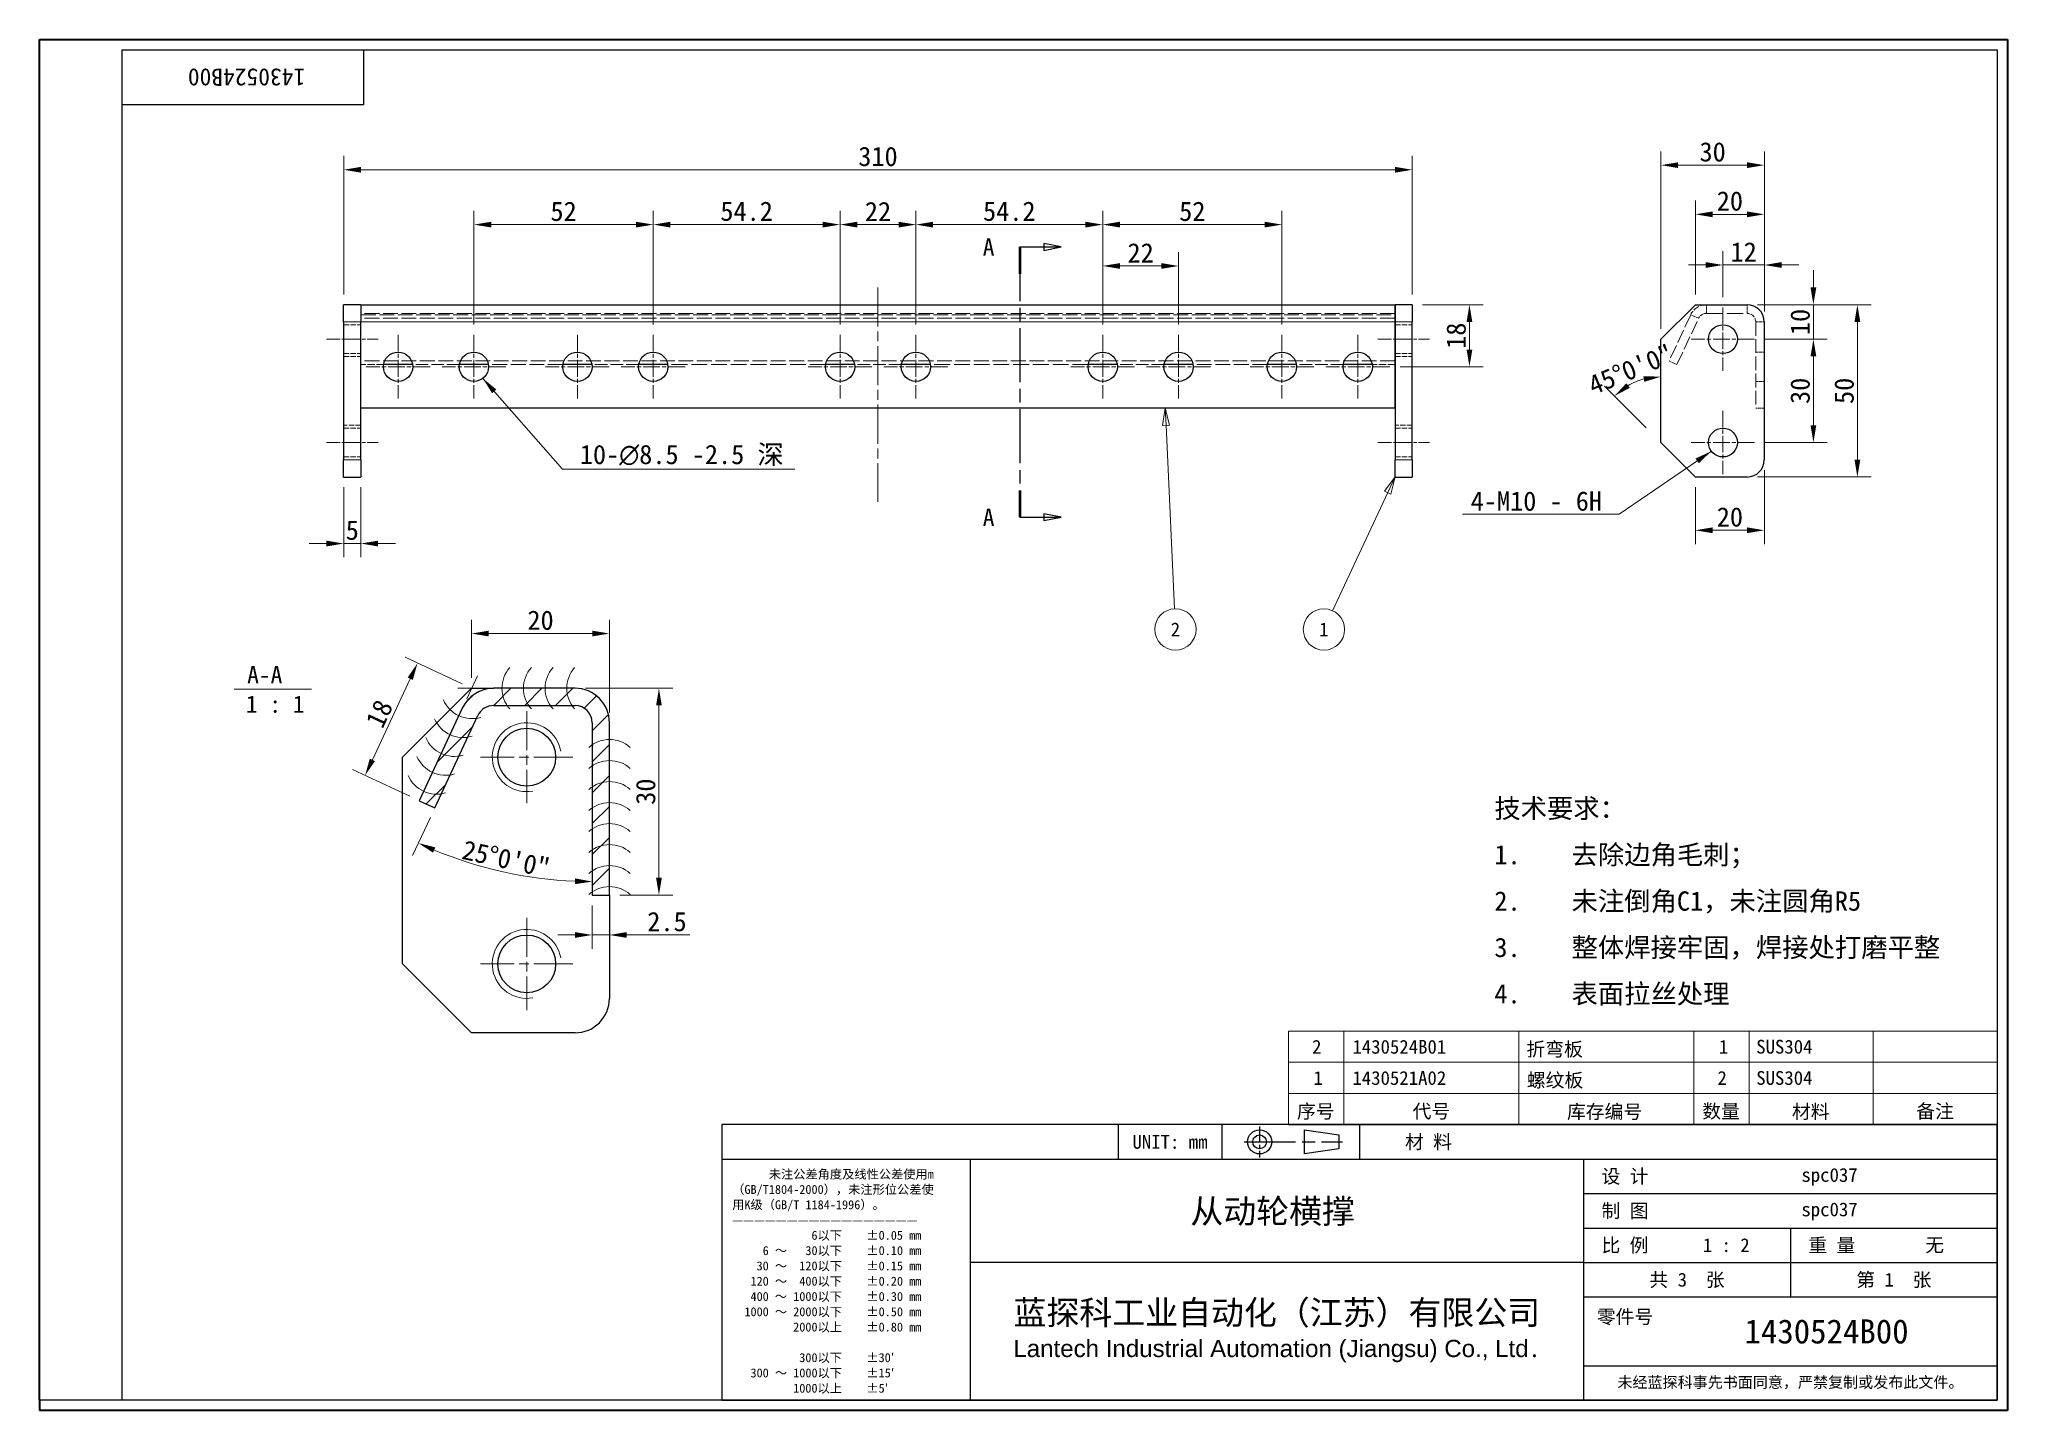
# Model space of a CAD drawing. Header units: millimetres. Extents: x 12 to 583, y 11 to 409.
import ezdxf
from ezdxf.enums import TextEntityAlignment as Align

# ---------------------------------------------------------------- set-up
doc = ezdxf.new("R2010")
doc.units = ezdxf.units.MM
doc.header["$LTSCALE"] = 2
doc.linetypes.add('CHAIN', pattern=[0.3543, 0.2362, -0.0295, 0.0591, -0.0295])
doc.linetypes.add('DASHED', pattern=[0.2067, 0.1654, -0.0413])
for name, color, linetype, lineweight in [('1', 7, 'Continuous', 18), ('剖面线 (ISO)', 7, 'Continuous', 18), ('可见 (ISO)', 7, 'Continuous', 25), ('可见窄的 (ISO)', 7, 'Continuous', 18), ('图框 (ISO)', 7, 'Continuous', 35), ('标题 (ISO)', 7, 'Continuous', 25)]:
    doc.layers.add(name, color=color, linetype=linetype, lineweight=lineweight)
for name, color, linetype, lineweight, true_color in [('中心标记 (ISO)', 1, 'CHAIN', 18, 0xff0000), ('中心线 (ISO)', 1, 'CHAIN', 18, 0xff0000), ('剖切线 (ISO)', 7, 'CHAIN', 25, 0x008000), ('尺寸 (ISO)', 7, 'Continuous', 18, 0x008000), ('符号 (ISO)', 7, 'Continuous', 18, 0x008000), ('隐藏 (ISO)', 5, 'DASHED', 18, 0x0000ff), ('隐藏窄的 (ISO)', 5, 'DASHED', 18, 0x0000ff)]:
    doc.layers.add(name, color=color, linetype=linetype, lineweight=lineweight, true_color=true_color)
doc.styles.add('HZ_33', font='simfang.ttf')
doc.styles.add('文本样式164', font='SimSun.ttf')
doc.styles.add('文本样式165', font='SimSun.ttf')
doc.styles.add('文本样式74', font='SimSun.ttf')
doc.styles.add('最新国标', font='simfang.ttf')
doc.styles.add('注释文本 (ISO)', font='simfang.ttf')
doc.dimstyles.new('默认 (GB)', dxfattribs={"dimscale": 2, "dimtxt": 2.8, "dimasz": 2.5, "dimexe": 2, "dimexo": 1.5, "dimgap": 0.5, "dimtad": 1, "dimtoh": 1, "dimdsep": 46, "dimtxsty": '最新国标', "dimcen": 0.09, "dimdle": 10, "dimclrd": 256, "dimclre": 256, "dimclrt": 256, "dimaunit": 1, "dimadec": 3, "dimazin": 2, "dimtfac": 0.535714, "dimtdec": 3, "dimtmove": 0, "dimatfit": 3, "dimfxl": 0, "dimtolj": 1, "dimlwd": -1, "dimlwe": -1, "dimarcsym": 0})
doc.dimstyles.new('默认 (GB)$7', dxfattribs={"dimscale": 2, "dimtxt": 2.8, "dimasz": 2.5, "dimexe": 2, "dimexo": 1.5, "dimgap": 0.5, "dimtad": 1, "dimtoh": 1, "dimdsep": 46, "dimtxsty": '最新国标', "dimcen": 0.09, "dimdle": 10, "dimclrd": 256, "dimclre": 256, "dimclrt": 256, "dimaunit": 1, "dimadec": 3, "dimazin": 2, "dimtfac": 0.535714, "dimtdec": 3, "dimtmove": 0, "dimatfit": 3, "dimfxl": 0, "dimtolj": 1, "dimlwd": -1, "dimlwe": -1, "dimarcsym": 0})

msp = doc.modelspace()

# ---------------------------------------------------------------- texts
at = {"layer": '符号 (ISO)', "char_height": 5.6}
for s, insert, width, attachment_point, line_spacing_factor, style in [('10-\\fAIGDT|b0|i0;{\\H5.6000;n}\\fFangSong|b0|i0;{\\H5.6000;8.5 -2.5 深}', (168.788, 285.145), 65.61067, 7, 0.49, '最新国标'), ('4-M10 - 6H', (465.328, 272.097), 42.33731, 9, 0.49, '最新国标'), ('\\fSimSun|b0|i0;{\\H5.6000;技术要求：\\P}\\fSimSun|b0|i0;{\\H5.6000;1.^I}\\fSimSun|b0|i0;{\\H5.6000;去除边角毛刺；\\P}\\fSimSun|b0|i0;{\\H5.6000;2.^I}\\fSimSun|b0|i0;{\\H5.6000;未注倒角C1，未注圆角R5\\P}\\fSimSun|b0|i0;{\\H5.6000;3.^I}\\fSimSun|b0|i0;{\\H5.6000;整体焊接牢固，焊接处打磨平整\\P}\\fSimSun|b0|i0;{\\H5.6000;4.^I}\\fSimSun|b0|i0;{\\H5.6000;表面拉丝处理}', (434.096, 158.598), 134.17076, 4, 1.441304, '注释文本 (ISO)')]:
    msp.add_mtext(s, dxfattribs=dict(at, insert=insert, width=width, attachment_point=attachment_point, line_spacing_factor=line_spacing_factor, style=style))
at = {"layer": '符号 (ISO)', "char_height": 5, "attachment_point": 7, "style": 'HZ_33'}
for s, insert in [('A-A ', (72.287, 222.093)), (' 1 : 1', (68.512, 213.473))]:
    msp.add_mtext(s, dxfattribs=dict(at, insert=insert))

# ---------------------------------------------------------------- blocks, each defined once
blk = doc.blocks.new('图框 最新国标')
at = {"layer": '图框 (ISO)'}
for p, q in [((6, 7), (6, 204.5)), ((6, 204.5), (291.5, 204.5)), ((291.5, 204.5), (291.5, 5.5)), ((6, 7), (6, 5.5)), ((6, 7), (6, 5.5)), ((291.5, 5.5), (6, 5.5))]:
    blk.add_line(p, q, dxfattribs=at)
at = {"layer": '图框 (ISO)', "color": 7, "linetype": 'Continuous', "lineweight": 25}
for p, q in [((18, 203), (290, 203)), ((18, 7), (18, 203)), ((18, 203), (290, 203)), ((53, 203), (53, 195)), ((290, 203), (290, 7)), ((290, 203), (290, 7)), ((53, 195), (18, 195)), ((290, 7), (6, 7)), ((290, 7), (18, 7))]:
    blk.add_line(p, q, dxfattribs=at)
at = {"layer": '图框 (ISO)', "style": '文本样式74'}
blk.add_attdef('零件代号_001', (44.55, 200.25), '', height=2.5, rotation=180, dxfattribs=at)
blk = doc.blocks.new('标题栏 最新国标')
at = {"layer": '标题 (ISO)'}
for p, q in [((381.98, -183.84), (196.98, -183.84)), ((196.98, -183.84), (196.98, -223.84)), ((254.48, -183.84), (254.48, -188.84)), ((269.48, -183.84), (269.48, -188.84)), ((281.48, -188.09), (281.48, -184.59)), ((281.48, -184.59), (286.48, -185.34)), ((286.48, -185.34), (286.48, -187.34)), ((289.48, -183.84), (289.48, -188.84)), ((381.98, -223.84), (381.98, -183.84)), ((383.48, -183.84), (383.48, -225.34)), ((286.48, -187.34), (281.48, -188.09)), ((196.98, -188.84), (381.98, -188.84)), ((232.98, -188.84), (232.98, -223.84)), ((321.98, -188.84), (321.98, -223.84)), ((321.98, -193.84), (381.98, -193.84)), ((321.98, -198.84), (381.98, -198.84)), ((351.98, -198.84), (351.98, -208.84)), ((321.98, -203.84), (232.98, -203.84)), ((321.98, -203.84), (381.98, -203.84)), ((321.98, -208.84), (381.98, -208.84)), ((321.98, -218.84), (381.98, -218.84)), ((196.98, -223.84), (381.98, -223.84)), ((383.48, -225.34), (196.98, -225.34))]:
    blk.add_line(p, q, dxfattribs=at)
at = {"layer": '标题 (ISO)', "linetype": 'CHAIN', "ltscale": 5.000333}
blk.add_line((274.98, -184.09), (274.98, -188.59), dxfattribs=at)
at = {"layer": '标题 (ISO)', "linetype": 'CHAIN', "ltscale": 15.834605}
blk.add_line((272.73, -186.34), (286.98, -186.34), dxfattribs=at)
at = {"layer": '标题 (ISO)'}
for radius in [1.75, 1]:
    blk.add_circle((274.98, -186.34), radius, dxfattribs=at)
at = {"layer": '1', "style": '文本样式164'}
for s, p in [('UNIT: mm', (261.98, -186.34)), ('材 料', (299.48, -186.34)), ('设 计', (327.98, -191.34)), ('制 图', (327.98, -196.34)), ('比 例', (327.98, -201.34)), ('重 量', (357.98, -201.34)), ('共 3  张', (336.98, -206.34)), ('第 1  张', (366.98, -206.34))]:
    blk.add_text(s, height=2, dxfattribs=at).set_placement(p, align=Align.MIDDLE_CENTER)
at = {"layer": '标题 (ISO)', "style": '注释文本 (ISO)'}
for s, insert, char_height, attachment_point, line_spacing_factor in [('\\fSimSun|b0|i0;{\\H1.3000;      未注公差角度及线性公差使用m\\P}\\fSimSun|b0|i0;{\\H1.3000;（GB/T1804-2000），未注形位公差使\\P}\\fSimSun|b0|i0;{\\H1.3000;用K级（GB/T 1184-1996）。\\P}\\fSimSun|b0|i0;{\\H1.3000;—————————————————\\P}\\fSimSun|b0|i0;{\\H1.3000;             6以下    ±0.05 mm\\P}\\fSimSun|b0|i0;{\\H1.3000;     6 ～   30以下    ±0.10 mm\\P}\\fSimSun|b0|i0;{\\H1.3000;    30 ～  120以下    ±0.15 mm\\P}\\fSimSun|b0|i0;{\\H1.3000;   120 ～  400以下    ±0.20 mm\\P}\\fSimSun|b0|i0;{\\H1.3000;   400 ～ 1000以下    ±0.30 mm\\P}\\fSimSun|b0|i0;{\\H1.3000;  1000 ～ 2000以下    ±0.50 mm\\P}\\fSimSun|b0|i0;{\\H1.3000;          2000以上    ±0.80 mm\\P}\\fSimSun|b0|i0;{\\H1.3000;\\P}\\fSimSun|b0|i0;{\\H1.3000;           300以下    ±30′\\P}\\fSimSun|b0|i0;{\\H1.3000;   300 ～ 1000以下    ±15′\\P}\\fSimSun|b0|i0;{\\H1.3000;          1000以上    ±5′}', (198.48, -206.63), 1.3, 4, 1.023913), ('{\\fMicrosoft YaHei|b0|i0|c134|p34;\\H1.75x;蓝探科工业自动化（江苏）有限公司\\P\\fArial|b0|i0|c0|p34;\\H0.71429x;Lantech Industrial Automation (Jiangsu) Co., Ltd\\fFangSong|b0|i0|c134|p49;.\\H1.15195x; }', (277.48, -213.84), 2, 5, 0.978695)]:
    blk.add_mtext(s, dxfattribs=dict(at, insert=insert, char_height=char_height, attachment_point=attachment_point, line_spacing_factor=line_spacing_factor))
at = {"layer": '标题 (ISO)', "attachment_point": 5, "style": '注释文本 (ISO)'}
for s, insert, char_height in [('\\fFangSong|b0|i0;零件号', (327.98, -211.84), 2), ('\\fSimSun|b0|i0;{\\H1.6000;未经蓝探科事先书面同意，严禁复制或发布此文件。}', (351.98, -221.34), 1.6)]:
    blk.add_mtext(s, dxfattribs=dict(at, insert=insert, char_height=char_height))
at = {"layer": '标题 (ISO)', "style": '注释文本 (ISO)'}
blk.add_attdef('材料', text='', height=2, dxfattribs=at).set_placement((324.48, -186.34), align=Align.MIDDLE_CENTER)
at = {"layer": '标题 (ISO)'}
for tag, p, height, style in [('设计人_001', (353.57, -192.14), 2, '注释文本 (ISO)'), ('库存编号_001', (264.94, -198.15), 3.5, '文本样式165'), ('设计人_001', (353.57, -197.14), 2, '注释文本 (ISO)'), ('视图比例_001', (339.26, -202.33), 2, '注释文本 (ISO)'), ('质量\\P3;_001', (371.53, -202.3), 2, '注释文本 (ISO)'), ('零件代号_001', (345.31, -215.59), 3.5, '文本样式165')]:
    blk.add_attdef(tag, p, '', height=height, dxfattribs=dict(at, style=style))
blk = doc.blocks.new('二维转换剖视图0')
at = {"layer": '剖切线 (ISO)', "linetype": 'CHAIN', "ltscale": 16.618048}
blk.add_line((148.2, 174.38), (148.2, 135.16), dxfattribs=at)
at = {"layer": '剖切线 (ISO)', "linetype": 'Continuous', "lineweight": 50}
for p, q in [((148.2, 174.38), (148.2, 170.49)), ((148.2, 139.05), (148.2, 135.16))]:
    blk.add_line(p, q, dxfattribs=at)
at = {"layer": '剖切线 (ISO)', "linetype": 'Continuous'}
for p, q in [((148.2, 174.38), (151.7, 174.38)), ((154.2, 174.38), (151.7, 174.88)), ((151.7, 174.88), (151.7, 173.88)), ((151.7, 174.38), (154.2, 174.38)), ((151.7, 173.88), (154.2, 174.38)), ((148.2, 135.16), (151.7, 135.16)), ((154.2, 135.16), (151.7, 135.66)), ((151.7, 135.66), (151.7, 134.66)), ((151.7, 135.16), (154.2, 135.16)), ((151.7, 134.66), (154.2, 135.16))]:
    blk.add_line(p, q, dxfattribs=at)
at = {"layer": '剖切线 (ISO)', "linetype": 'Continuous', "flags": 128}
for points in [[(151.7, 173.88), (154.2, 174.38), (151.7, 174.88), (151.7, 173.88)], [(151.7, 134.66), (154.2, 135.16), (151.7, 135.66), (151.7, 134.66)]]:
    blk.add_lwpolyline(points, dxfattribs=at)
at = {"layer": '剖切线 (ISO)'}
for points in [[(151.7, 173.88), (154.2, 174.38), (151.7, 174.88), (151.7, 173.88)], [(151.7, 134.66), (154.2, 135.16), (151.7, 135.66), (151.7, 134.66)]]:
    blk.add_solid(points, dxfattribs=at)
at = {"layer": '剖切线 (ISO)', "char_height": 2.5, "attachment_point": 7, "style": 'HZ_33'}
for insert in [(142.84, 173.1), (142.84, 133.89)]:
    blk.add_mtext('A', dxfattribs=dict(at, insert=insert))
blk = doc.blocks.new('*D6')
at = {"layer": 'Defpoints', "color": 0, "transparency": 16777216}
for p in [(410.28, 371.15), (100.28, 331.98), (410.28, 331.98)]:
    blk.add_point(p, dxfattribs=at)
at = {"layer": '尺寸 (ISO)', "color": 116, "true_color": 0x00803f, "transparency": 16777216}
for p, q in [((100.28, 334.98), (100.28, 375.15)), ((410.28, 334.98), (410.28, 375.15)), ((105.28, 371.15), (405.28, 371.15))]:
    blk.add_line(p, q, dxfattribs=at)
for points in [[(105.28, 371.98), (105.28, 370.31), (100.28, 371.15)], [(405.28, 371.98), (405.28, 370.31), (410.28, 371.15)]]:
    blk.add_solid(points, dxfattribs=at)
at = {"layer": '尺寸 (ISO)', "transparency": 16777216, "insert": (255.28, 374.98), "char_height": 5.6, "attachment_point": 5, "style": '最新国标'}
blk.add_mtext('\\A1;310', dxfattribs=at)
blk = doc.blocks.new('*D7')
at = {"layer": 'Defpoints', "color": 0, "transparency": 16777216}
for p in [(100.28, 281.98), (105.28, 281.98), (105.28, 262.67)]:
    blk.add_point(p, dxfattribs=at)
at = {"layer": '尺寸 (ISO)', "color": 116, "true_color": 0x00803f, "transparency": 16777216}
for p, q in [((100.28, 278.98), (100.28, 258.67)), ((105.28, 278.98), (105.28, 258.67)), ((95.28, 262.67), (90.28, 262.67)), ((100.28, 262.67), (105.28, 262.67)), ((110.28, 262.67), (115.28, 262.67))]:
    blk.add_line(p, q, dxfattribs=at)
for points in [[(95.28, 263.5), (95.28, 261.83), (100.28, 262.67)], [(110.28, 263.5), (110.28, 261.83), (105.28, 262.67)]]:
    blk.add_solid(points, dxfattribs=at)
at = {"layer": '尺寸 (ISO)', "transparency": 16777216, "insert": (102.78, 266.5), "char_height": 5.6, "attachment_point": 5, "style": '最新国标'}
blk.add_mtext('\\A1;5', dxfattribs=at)
blk = doc.blocks.new('*D8')
at = {"layer": 'Defpoints', "color": 0, "transparency": 16777216}
for p in [(507.42, 331.98), (509.61, 321.98), (526.65, 321.98)]:
    blk.add_point(p, dxfattribs=at)
at = {"layer": '尺寸 (ISO)', "color": 116, "true_color": 0x00803f, "transparency": 16777216}
for p, q in [((526.65, 336.98), (526.65, 341.98)), ((510.42, 331.98), (530.65, 331.98)), ((526.65, 331.98), (526.65, 321.98)), ((512.61, 321.98), (530.65, 321.98)), ((526.65, 316.98), (526.65, 311.98))]:
    blk.add_line(p, q, dxfattribs=at)
for points in [[(525.82, 336.98), (527.49, 336.98), (526.65, 331.98)], [(525.82, 316.98), (527.49, 316.98), (526.65, 321.98)]]:
    blk.add_solid(points, dxfattribs=at)
at = {"layer": '尺寸 (ISO)', "transparency": 16777216, "insert": (522.82, 326.98), "char_height": 5.6, "attachment_point": 5, "rotation": 90, "style": '最新国标'}
blk.add_mtext('\\A1;10', dxfattribs=at)
blk = doc.blocks.new('*D9')
at = {"layer": 'Defpoints', "color": 0, "transparency": 16777216}
for p in [(509.61, 321.98), (526.65, 321.98), (509.61, 291.98)]:
    blk.add_point(p, dxfattribs=at)
at = {"layer": '尺寸 (ISO)', "color": 116, "true_color": 0x00803f, "transparency": 16777216}
for p, q in [((512.61, 321.98), (530.65, 321.98)), ((526.65, 296.98), (526.65, 316.98)), ((512.61, 291.98), (530.65, 291.98))]:
    blk.add_line(p, q, dxfattribs=at)
for points in [[(525.82, 316.98), (527.49, 316.98), (526.65, 321.98)], [(525.82, 296.98), (527.49, 296.98), (526.65, 291.98)]]:
    blk.add_solid(points, dxfattribs=at)
at = {"layer": '尺寸 (ISO)', "transparency": 16777216, "insert": (522.82, 306.98), "char_height": 5.6, "attachment_point": 5, "rotation": 90, "style": '最新国标'}
blk.add_mtext('\\A1;30', dxfattribs=at)
blk = doc.blocks.new('*D10')
at = {"layer": 'Defpoints', "color": 0, "transparency": 16777216}
for p in [(507.42, 331.98), (539.42, 331.98), (507.42, 281.98)]:
    blk.add_point(p, dxfattribs=at)
at = {"layer": '尺寸 (ISO)', "color": 116, "true_color": 0x00803f, "transparency": 16777216}
for p, q in [((510.42, 331.98), (543.42, 331.98)), ((539.42, 286.98), (539.42, 326.98)), ((510.42, 281.98), (543.42, 281.98))]:
    blk.add_line(p, q, dxfattribs=at)
for points in [[(538.58, 326.98), (540.25, 326.98), (539.42, 331.98)], [(538.58, 286.98), (540.25, 286.98), (539.42, 281.98)]]:
    blk.add_solid(points, dxfattribs=at)
at = {"layer": '尺寸 (ISO)', "transparency": 16777216, "insert": (535.59, 306.98), "char_height": 5.6, "attachment_point": 5, "rotation": 90, "style": '最新国标'}
blk.add_mtext('\\A1;50', dxfattribs=at)
blk = doc.blocks.new('*D11')
at = {"layer": 'Defpoints', "color": 0, "transparency": 16777216}
for p in [(512.42, 343.51), (500.42, 331.17), (512.42, 326.98)]:
    blk.add_point(p, dxfattribs=at)
at = {"layer": '尺寸 (ISO)', "color": 116, "true_color": 0x00803f, "transparency": 16777216}
for p, q in [((495.42, 343.51), (490.42, 343.51)), ((500.42, 334.17), (500.42, 347.51)), ((500.42, 343.51), (505.42, 343.51)), ((505.42, 343.51), (507.42, 343.51)), ((512.42, 343.51), (507.42, 343.51)), ((512.42, 329.98), (512.42, 347.51)), ((517.42, 343.51), (522.42, 343.51))]:
    blk.add_line(p, q, dxfattribs=at)
for points in [[(495.42, 344.34), (495.42, 342.68), (500.42, 343.51)], [(517.42, 344.34), (517.42, 342.68), (512.42, 343.51)]]:
    blk.add_solid(points, dxfattribs=at)
at = {"layer": '尺寸 (ISO)', "transparency": 16777216, "insert": (506.42, 347.31), "char_height": 5.6, "attachment_point": 5, "style": '最新国标'}
blk.add_mtext('\\A1;12', dxfattribs=at)
blk = doc.blocks.new('*D12')
at = {"layer": 'Defpoints', "color": 0, "transparency": 16777216}
for p in [(512.42, 372.48), (512.42, 326.98), (482.42, 321.98)]:
    blk.add_point(p, dxfattribs=at)
at = {"layer": '尺寸 (ISO)', "color": 116, "true_color": 0x00803f, "transparency": 16777216}
for p, q in [((482.42, 324.98), (482.42, 376.48)), ((487.42, 372.48), (507.42, 372.48)), ((512.42, 329.98), (512.42, 376.48))]:
    blk.add_line(p, q, dxfattribs=at)
for points in [[(487.42, 373.32), (487.42, 371.65), (482.42, 372.48)], [(507.42, 373.32), (507.42, 371.65), (512.42, 372.48)]]:
    blk.add_solid(points, dxfattribs=at)
at = {"layer": '尺寸 (ISO)', "transparency": 16777216, "insert": (497.42, 376.31), "char_height": 5.6, "attachment_point": 5, "style": '最新国标'}
blk.add_mtext('\\A1;30', dxfattribs=at)
blk = doc.blocks.new('*D13')
at = {"layer": 'Defpoints', "color": 0, "transparency": 16777216}
for p in [(477.47, 310.43), (480.3, 294.1), (482.42, 294.98), (482.42, 291.98)]:
    blk.add_point(p, dxfattribs=at)
at = {"layer": '尺寸 (ISO)', "color": 116, "true_color": 0x00803f, "transparency": 16777216}
blk.add_line((478.17, 296.22), (466.08, 308.31), dxfattribs=at)
blk.add_arc((482.42, 291.98), 19.1, 105.0432, 119.9568, dxfattribs=at)
for points in [[(473.39, 307.86), (472.37, 309.19), (468.91, 305.48)], [(477.35, 311.25), (477.57, 309.6), (482.42, 311.08)]]:
    blk.add_solid(points, dxfattribs=at)
at = {"layer": '尺寸 (ISO)', "transparency": 16777216, "insert": (473.64, 313.16), "char_height": 5.6, "attachment_point": 5, "rotation": 22.5, "style": '最新国标'}
blk.add_mtext('\\A1;45°0\'0"', dxfattribs=at)
blk = doc.blocks.new('*D14')
at = {"layer": 'Defpoints', "color": 0, "transparency": 16777216}
for p in [(512.42, 286.98), (492.42, 281.98), (512.42, 266.52)]:
    blk.add_point(p, dxfattribs=at)
at = {"layer": '尺寸 (ISO)', "color": 116, "true_color": 0x00803f, "transparency": 16777216}
for p, q in [((512.42, 283.98), (512.42, 262.52)), ((492.42, 278.98), (492.42, 262.52)), ((497.42, 266.52), (507.42, 266.52))]:
    blk.add_line(p, q, dxfattribs=at)
for points in [[(497.42, 267.35), (497.42, 265.68), (492.42, 266.52)], [(507.42, 267.35), (507.42, 265.68), (512.42, 266.52)]]:
    blk.add_solid(points, dxfattribs=at)
at = {"layer": '尺寸 (ISO)', "transparency": 16777216, "insert": (502.42, 270.35), "char_height": 5.6, "attachment_point": 5, "style": '最新国标'}
blk.add_mtext('\\A1;20', dxfattribs=at)
blk = doc.blocks.new('*D15')
at = {"layer": 'Defpoints', "color": 0, "transparency": 16777216}
for p in [(512.42, 358.21), (492.42, 331.98), (512.42, 326.98)]:
    blk.add_point(p, dxfattribs=at)
at = {"layer": '尺寸 (ISO)', "color": 116, "true_color": 0x00803f, "transparency": 16777216}
for p, q in [((492.42, 334.98), (492.42, 362.21)), ((512.42, 329.98), (512.42, 362.21)), ((497.42, 358.21), (507.42, 358.21))]:
    blk.add_line(p, q, dxfattribs=at)
for points in [[(497.42, 359.05), (497.42, 357.38), (492.42, 358.21)], [(507.42, 359.05), (507.42, 357.38), (512.42, 358.21)]]:
    blk.add_solid(points, dxfattribs=at)
at = {"layer": '尺寸 (ISO)', "transparency": 16777216, "insert": (502.42, 362.05), "char_height": 5.6, "attachment_point": 5, "style": '最新国标'}
blk.add_mtext('\\A1;20', dxfattribs=at)
blk = doc.blocks.new('明细栏')
at = {"layer": '符号 (ISO)'}
for p, q in [((290, 60.58), (187.2, 60.58)), ((187.2, 60.58), (187.2, 51.53)), ((195.2, 60.58), (195.2, 51.53)), ((220.6, 60.58), (220.6, 51.53)), ((246, 60.58), (246, 51.53)), ((254, 60.58), (254, 51.53)), ((272, 60.58), (272, 51.53)), ((290, 60.58), (290, 51.53)), ((290, 56.05), (187.2, 56.05)), ((290, 51.53), (187.2, 51.53)), ((187.2, 47), (187.2, 51.53)), ((195.2, 47), (195.2, 51.53)), ((220.6, 47), (220.6, 51.53)), ((246, 47), (246, 51.53)), ((254, 47), (254, 51.53)), ((272, 47), (272, 51.53)), ((290, 47), (290, 51.53)), ((290, 47), (187.2, 47))]:
    blk.add_line(p, q, dxfattribs=at)
at = {"layer": '符号 (ISO)', "char_height": 2, "attachment_point": 7, "style": '注释文本 (ISO)'}
for s, insert in [('2', (190.61, 57.3)), ('1430524B01', (196.46, 57.27)), ('折弯板', (221.7, 56.73)), ('1', (249.61, 57.3)), ('SUS304', (255.03, 57.28)), ('1', (190.81, 52.77)), ('1430521A02', (196.46, 52.74)), ('螺纹板', (221.76, 52.23)), ('2', (249.41, 52.78)), ('SUS304', (255.03, 52.75)), ('序号', (188.42, 47.71)), ('代号', (205.19, 47.73)), ('库存编号', (227.58, 47.66)), ('数量', (247.21, 47.72)), ('材料', (260.21, 47.68)), ('备注', (278.25, 47.74))]:
    blk.add_mtext(s, dxfattribs=dict(at, insert=insert))
blk = doc.blocks.new('*D17')
at = {"layer": 'Defpoints', "color": 0, "transparency": 16777216}
for p in [(266.28, 355.23), (244.28, 323.23), (266.28, 323.23)]:
    blk.add_point(p, dxfattribs=at)
at = {"layer": '尺寸 (ISO)', "color": 116, "true_color": 0x00803f, "transparency": 16777216}
for p, q in [((244.28, 326.23), (244.28, 359.23)), ((249.28, 355.23), (261.28, 355.23)), ((266.28, 326.23), (266.28, 359.23))]:
    blk.add_line(p, q, dxfattribs=at)
for points in [[(249.28, 356.06), (249.28, 354.39), (244.28, 355.23)], [(261.28, 356.06), (261.28, 354.39), (266.28, 355.23)]]:
    blk.add_solid(points, dxfattribs=at)
at = {"layer": '尺寸 (ISO)', "transparency": 16777216, "insert": (255.28, 359.03), "char_height": 5.6, "attachment_point": 5, "style": '最新国标'}
blk.add_mtext('\\A1;22', dxfattribs=at)
blk = doc.blocks.new('*D18')
at = {"layer": 'Defpoints', "color": 0, "transparency": 16777216}
for p in [(320.48, 355.23), (266.28, 323.23), (320.48, 323.23)]:
    blk.add_point(p, dxfattribs=at)
at = {"layer": '尺寸 (ISO)', "color": 116, "true_color": 0x00803f, "transparency": 16777216}
for p, q in [((266.28, 326.23), (266.28, 359.23)), ((271.28, 355.23), (315.48, 355.23)), ((320.48, 326.23), (320.48, 359.23))]:
    blk.add_line(p, q, dxfattribs=at)
for points in [[(271.28, 356.06), (271.28, 354.39), (266.28, 355.23)], [(315.48, 356.06), (315.48, 354.39), (320.48, 355.23)]]:
    blk.add_solid(points, dxfattribs=at)
at = {"layer": '尺寸 (ISO)', "transparency": 16777216, "insert": (293.38, 359.08), "char_height": 5.6, "attachment_point": 5, "style": '最新国标'}
blk.add_mtext('\\A1;54.2', dxfattribs=at)
blk = doc.blocks.new('*D19')
at = {"layer": 'Defpoints', "color": 0, "transparency": 16777216}
for p in [(372.48, 355.23), (320.48, 323.23), (372.48, 323.23)]:
    blk.add_point(p, dxfattribs=at)
at = {"layer": '尺寸 (ISO)', "color": 116, "true_color": 0x00803f, "transparency": 16777216}
for p, q in [((320.48, 326.23), (320.48, 359.23)), ((325.48, 355.23), (367.48, 355.23)), ((372.48, 326.23), (372.48, 359.23))]:
    blk.add_line(p, q, dxfattribs=at)
for points in [[(325.48, 356.06), (325.48, 354.39), (320.48, 355.23)], [(367.48, 356.06), (367.48, 354.39), (372.48, 355.23)]]:
    blk.add_solid(points, dxfattribs=at)
at = {"layer": '尺寸 (ISO)', "transparency": 16777216, "insert": (346.48, 359.06), "char_height": 5.6, "attachment_point": 5, "style": '最新国标'}
blk.add_mtext('\\A1;52', dxfattribs=at)
blk = doc.blocks.new('*D20')
at = {"layer": 'Defpoints', "color": 0, "transparency": 16777216}
for p in [(190.08, 355.23), (190.08, 323.23), (244.28, 323.23)]:
    blk.add_point(p, dxfattribs=at)
at = {"layer": '尺寸 (ISO)', "color": 116, "true_color": 0x00803f, "transparency": 16777216}
for p, q in [((190.08, 326.23), (190.08, 359.23)), ((239.28, 355.23), (195.08, 355.23)), ((244.28, 326.23), (244.28, 359.23))]:
    blk.add_line(p, q, dxfattribs=at)
for points in [[(195.08, 356.06), (195.08, 354.39), (190.08, 355.23)], [(239.28, 356.06), (239.28, 354.39), (244.28, 355.23)]]:
    blk.add_solid(points, dxfattribs=at)
at = {"layer": '尺寸 (ISO)', "transparency": 16777216, "insert": (217.18, 359.08), "char_height": 5.6, "attachment_point": 5, "style": '最新国标'}
blk.add_mtext('\\A1;54.2', dxfattribs=at)
blk = doc.blocks.new('*D21')
at = {"layer": 'Defpoints', "color": 0, "transparency": 16777216}
for p in [(190.08, 355.23), (138.08, 323.23), (190.08, 323.23)]:
    blk.add_point(p, dxfattribs=at)
at = {"layer": '尺寸 (ISO)', "color": 116, "true_color": 0x00803f, "transparency": 16777216}
for p, q in [((138.08, 326.23), (138.08, 359.23)), ((143.08, 355.23), (185.08, 355.23)), ((190.08, 326.23), (190.08, 359.23))]:
    blk.add_line(p, q, dxfattribs=at)
for points in [[(143.08, 356.06), (143.08, 354.39), (138.08, 355.23)], [(185.08, 356.06), (185.08, 354.39), (190.08, 355.23)]]:
    blk.add_solid(points, dxfattribs=at)
at = {"layer": '尺寸 (ISO)', "transparency": 16777216, "insert": (164.08, 359.06), "char_height": 5.6, "attachment_point": 5, "style": '最新国标'}
blk.add_mtext('\\A1;52', dxfattribs=at)
blk = doc.blocks.new('*D22')
at = {"layer": 'Defpoints', "color": 0, "transparency": 16777216}
for p in [(342.48, 343.23), (320.48, 323.23), (342.48, 323.23)]:
    blk.add_point(p, dxfattribs=at)
at = {"layer": '尺寸 (ISO)', "color": 116, "true_color": 0x00803f, "transparency": 16777216}
for p, q in [((320.48, 326.23), (320.48, 347.23)), ((325.48, 343.23), (337.48, 343.23)), ((342.48, 326.23), (342.48, 347.23))]:
    blk.add_line(p, q, dxfattribs=at)
for points in [[(325.48, 344.06), (325.48, 342.39), (320.48, 343.23)], [(337.48, 344.06), (337.48, 342.39), (342.48, 343.23)]]:
    blk.add_solid(points, dxfattribs=at)
at = {"layer": '尺寸 (ISO)', "transparency": 16777216, "insert": (331.48, 347.03), "char_height": 5.6, "attachment_point": 5, "style": '最新国标'}
blk.add_mtext('\\A1;22', dxfattribs=at)
blk = doc.blocks.new('*D23')
at = {"layer": 'Defpoints', "color": 0, "transparency": 16777216}
for p in [(137.39, 220.66), (106.49, 195.35), (122.18, 188.03)]:
    blk.add_point(p, dxfattribs=at)
at = {"layer": '尺寸 (ISO)', "color": 116, "true_color": 0x00803f, "transparency": 16777216}
for p, q in [((134.68, 221.93), (118.08, 229.66)), ((119.59, 223.44), (108.61, 199.88)), ((119.46, 189.3), (102.87, 197.04))]:
    blk.add_line(p, q, dxfattribs=at)
for points in [[(118.84, 223.79), (120.35, 223.09), (121.71, 227.97)], [(107.85, 200.23), (109.36, 199.53), (106.49, 195.35)]]:
    blk.add_solid(points, dxfattribs=at)
at = {"layer": '尺寸 (ISO)', "transparency": 16777216, "insert": (110.63, 213.28), "char_height": 5.6, "attachment_point": 5, "rotation": 65, "style": '最新国标'}
blk.add_mtext('\\A1;18', dxfattribs=at)
blk = doc.blocks.new('*D24')
at = {"layer": 'Defpoints', "color": 0, "transparency": 16777216}
for p in [(177.39, 236.54), (137.39, 220.66), (177.39, 210.66)]:
    blk.add_point(p, dxfattribs=at)
at = {"layer": '尺寸 (ISO)', "color": 116, "true_color": 0x00803f, "transparency": 16777216}
for p, q in [((137.39, 223.66), (137.39, 240.54)), ((177.39, 213.66), (177.39, 240.54)), ((142.39, 236.54), (172.39, 236.54))]:
    blk.add_line(p, q, dxfattribs=at)
for points in [[(142.39, 237.38), (142.39, 235.71), (137.39, 236.54)], [(172.39, 237.38), (172.39, 235.71), (177.39, 236.54)]]:
    blk.add_solid(points, dxfattribs=at)
at = {"layer": '尺寸 (ISO)', "transparency": 16777216, "insert": (157.39, 240.38), "char_height": 5.6, "attachment_point": 5, "style": '最新国标'}
blk.add_mtext('\\A1;20', dxfattribs=at)
blk = doc.blocks.new('*D25')
at = {"layer": 'Defpoints', "color": 0, "transparency": 16777216}
for p in [(167.39, 220.66), (177.39, 160.66), (191.74, 160.66)]:
    blk.add_point(p, dxfattribs=at)
at = {"layer": '尺寸 (ISO)', "color": 116, "true_color": 0x00803f, "transparency": 16777216}
for p, q in [((170.39, 220.66), (195.74, 220.66)), ((191.74, 215.66), (191.74, 165.66)), ((180.39, 160.66), (195.74, 160.66))]:
    blk.add_line(p, q, dxfattribs=at)
for points in [[(190.91, 215.66), (192.58, 215.66), (191.74, 220.66)], [(190.91, 165.66), (192.58, 165.66), (191.74, 160.66)]]:
    blk.add_solid(points, dxfattribs=at)
at = {"layer": '尺寸 (ISO)', "transparency": 16777216, "insert": (187.91, 190.66), "char_height": 5.6, "attachment_point": 5, "rotation": 90, "style": '最新国标'}
blk.add_mtext('\\A1;30', dxfattribs=at)
blk = doc.blocks.new('*D26')
at = {"layer": 'Defpoints', "color": 0, "transparency": 16777216}
for p in [(172.39, 283.88), (172.39, 210.66), (126.71, 185.92), (138.17, 169.56)]:
    blk.add_point(p, dxfattribs=at)
at = {"layer": '尺寸 (ISO)', "color": 116, "true_color": 0x00803f, "transparency": 16777216}
blk.add_line((125.44, 183.2), (120.27, 172.11), dxfattribs=at)
blk.add_arc((172.39, 283.88), 119.33, 247.4008, 267.5992, dxfattribs=at)
for points in [[(126.2, 172.95), (126.87, 174.48), (121.96, 175.73)], [(167.41, 165.49), (167.38, 163.82), (172.39, 164.55)]]:
    blk.add_solid(points, dxfattribs=at)
at = {"layer": '尺寸 (ISO)', "transparency": 16777216, "insert": (147.4, 171.12), "char_height": 5.6, "attachment_point": 5, "rotation": 347.5, "style": '最新国标'}
blk.add_mtext('\\A1;25°0\'0"', dxfattribs=at)
blk = doc.blocks.new('*D27')
at = {"layer": 'Defpoints', "color": 0, "transparency": 16777216}
for p in [(172.39, 160.66), (177.39, 160.66), (177.39, 149.06)]:
    blk.add_point(p, dxfattribs=at)
at = {"layer": '尺寸 (ISO)', "color": 116, "true_color": 0x00803f, "transparency": 16777216}
for p, q in [((172.39, 157.66), (172.39, 145.06)), ((177.39, 157.66), (177.39, 145.06)), ((167.39, 149.06), (162.39, 149.06)), ((172.39, 149.06), (177.39, 149.06)), ((182.39, 149.06), (200.75, 149.06))]:
    blk.add_line(p, q, dxfattribs=at)
for points in [[(167.39, 149.89), (167.39, 148.22), (172.39, 149.06)], [(182.39, 149.89), (182.39, 148.22), (177.39, 149.06)]]:
    blk.add_solid(points, dxfattribs=at)
at = {"layer": '尺寸 (ISO)', "transparency": 16777216, "insert": (194.07, 152.9), "char_height": 5.6, "attachment_point": 5, "style": '最新国标'}
blk.add_mtext('\\A1;2.5', dxfattribs=at)
blk = doc.blocks.new('*D28')
at = {"layer": 'Defpoints', "color": 0, "transparency": 16777216}
for p in [(410.28, 331.98), (426.87, 331.98), (403.73, 313.98)]:
    blk.add_point(p, dxfattribs=at)
at = {"layer": '尺寸 (ISO)', "color": 116, "true_color": 0x00803f, "transparency": 16777216}
for p, q in [((413.28, 331.98), (430.87, 331.98)), ((426.87, 318.98), (426.87, 326.98)), ((406.73, 313.98), (430.87, 313.98))]:
    blk.add_line(p, q, dxfattribs=at)
for points in [[(426.04, 326.98), (427.71, 326.98), (426.87, 331.98)], [(426.04, 318.98), (427.71, 318.98), (426.87, 313.98)]]:
    blk.add_solid(points, dxfattribs=at)
at = {"layer": '尺寸 (ISO)', "transparency": 16777216, "insert": (423.04, 322.98), "char_height": 5.6, "attachment_point": 5, "rotation": 90, "style": '最新国标'}
blk.add_mtext('\\A1;18', dxfattribs=at)
blk = doc.blocks.new('Caterpillar1')
at = {"layer": '符号 (ISO)'}
for centre in [(77.59, 110.33), (80.72, 110.33), (83.86, 110.33), (86.99, 110.33)]:
    blk.add_arc(centre, 4.5, 138.1897, 221.8103, dxfattribs=at)
blk = doc.blocks.new('Caterpillar2')
at = {"layer": '符号 (ISO)'}
for centre in [(88.7, 98.39), (88.7, 95.34), (88.7, 92.29), (88.7, 89.24), (88.7, 86.19), (88.7, 83.15), (88.7, 80.1), (88.7, 77.05)]:
    blk.add_arc(centre, 4.5, 48.1897, 131.8103, dxfattribs=at)
blk = doc.blocks.new('Caterpillar3')
at = {"layer": '符号 (ISO)'}
for centre in [(68.74, 110.42), (67.46, 107.68), (66.19, 104.94), (64.91, 102.2), (63.63, 99.46)]:
    blk.add_arc(centre, 4.5, 203.1897, 286.8103, dxfattribs=at)
blk = doc.blocks.new('引出序号1')
at = {"layer": '符号 (ISO)'}
for p, q in [((169.3, 150.99), (168.92, 148.47)), ((168.92, 148.47), (169.92, 148.51)), ((169.42, 148.49), (169.3, 150.99)), ((169.92, 148.51), (169.3, 150.99)), ((169.42, 148.49), (170.65, 121.86))]:
    blk.add_line(p, q, dxfattribs=at)
at = {"layer": '符号 (ISO)', "flags": 128}
blk.add_lwpolyline([(169.92, 148.51), (169.3, 150.99), (168.92, 148.47), (169.92, 148.51)], dxfattribs=at)
at = {"layer": '符号 (ISO)'}
blk.add_circle((170.79, 118.87), 3, dxfattribs=at)
blk.add_solid([(169.92, 148.51), (169.3, 150.99), (168.92, 148.47), (169.92, 148.51)], dxfattribs=at)
at = {"layer": '符号 (ISO)', "insert": (170.79, 118.87), "char_height": 2, "attachment_point": 5, "style": '注释文本 (ISO)'}
blk.add_mtext('2', dxfattribs=at)
blk = doc.blocks.new('引出序号2')
at = {"layer": '符号 (ISO)'}
for p, q in [((202.64, 140.99), (201.13, 138.93)), ((201.58, 138.72), (202.64, 140.99)), ((202.04, 138.51), (202.64, 140.99)), ((201.58, 138.72), (193.59, 121.58)), ((201.13, 138.93), (202.04, 138.51))]:
    blk.add_line(p, q, dxfattribs=at)
at = {"layer": '符号 (ISO)', "flags": 128}
blk.add_lwpolyline([(202.04, 138.51), (202.64, 140.99), (201.13, 138.93), (202.04, 138.51)], dxfattribs=at)
at = {"layer": '符号 (ISO)'}
blk.add_circle((192.33, 118.87), 3, dxfattribs=at)
blk.add_solid([(202.04, 138.51), (202.64, 140.99), (201.13, 138.93), (202.04, 138.51)], dxfattribs=at)
at = {"layer": '符号 (ISO)', "insert": (192.33, 118.87), "char_height": 2, "attachment_point": 5, "style": '注释文本 (ISO)'}
blk.add_mtext('1', dxfattribs=at)

# ---------------------------------------------------------------- dimensions: what is measured, and where the dimension line sits
at = {"layer": '尺寸 (ISO)', "color": 116, "true_color": 0x00803f}
for base, p1, p2, angle, override, picture, middle in [((410.278, 371.145), (100.278, 331.978), (410.278, 331.978), 180, {"dimgap": 0.5, "dimtoh": 0, "dimdec": 2, "dimtol": 0, "dimlim": 0, "dimtp": 0, "dimtm": 0, "dimtdec": 3, "dimtofl": 0, "dimatfit": 1}, '*D6', (255.278, 371.145)), ((512.417, 358.214), (492.417, 331.978), (512.417, 326.978), 180, {"dimgap": 0.5, "dimtoh": 0, "dimdec": 2, "dimtol": 0, "dimlim": 0, "dimtp": 0, "dimtm": 0, "dimtdec": 3, "dimtofl": 0, "dimatfit": 1}, '*D15', (502.417, 358.214)), ((190.078, 355.228), (138.078, 323.228), (190.078, 323.228), 180, {"dimgap": 0.5, "dimtoh": 0, "dimdec": 2, "dimtol": 0, "dimlim": 0, "dimtp": 0, "dimtm": 0, "dimtdec": 3, "dimtofl": 0, "dimatfit": 1}, '*D21', (164.078, 355.228)), ((190.078, 355.228), (244.278, 323.228), (190.078, 323.228), 180, {"dimgap": 0.5, "dimtoh": 0, "dimdec": 2, "dimtol": 0, "dimlim": 0, "dimtp": 0, "dimtm": 0, "dimtdec": 3, "dimtofl": 0, "dimatfit": 1}, '*D20', (217.178, 355.228)), ((266.278, 355.228), (244.278, 323.228), (266.278, 323.228), 180, {"dimgap": 0.5, "dimtoh": 0, "dimdec": 2, "dimtol": 0, "dimlim": 0, "dimtp": 0, "dimtm": 0, "dimtdec": 3, "dimtofl": 0, "dimatfit": 1}, '*D17', (255.278, 355.228)), ((320.478, 355.228), (266.278, 323.228), (320.478, 323.228), 180, {"dimgap": 0.5, "dimtoh": 0, "dimdec": 2, "dimtol": 0, "dimlim": 0, "dimtp": 0, "dimtm": 0, "dimtdec": 3, "dimtofl": 0, "dimatfit": 1}, '*D18', (293.378, 355.228)), ((372.478, 355.228), (320.478, 323.228), (372.478, 323.228), 180, {"dimgap": 0.5, "dimtoh": 0, "dimdec": 2, "dimtol": 0, "dimlim": 0, "dimtp": 0, "dimtm": 0, "dimtdec": 3, "dimtofl": 0, "dimatfit": 1}, '*D19', (346.478, 355.228)), ((342.478, 343.228), (320.478, 323.228), (342.478, 323.228), 180, {"dimgap": 0.5, "dimtoh": 0, "dimdec": 2, "dimtol": 0, "dimlim": 0, "dimtp": 0, "dimtm": 0, "dimtdec": 3, "dimtofl": 0, "dimatfit": 1}, '*D22', (331.478, 343.228)), ((512.417, 343.51), (500.417, 331.166), (512.417, 326.978), 180, {"dimgap": 0.5, "dimtoh": 0, "dimdec": 2, "dimtol": 0, "dimlim": 0, "dimtp": 0, "dimtm": 0, "dimtdec": 3, "dimtofl": 0}, '*D11', (506.417, 343.51)), ((526.654, 321.978), (507.417, 331.978), (509.605, 321.978), 270, {"dimgap": 0.5, "dimtoh": 0, "dimdec": 2, "dimtol": 0, "dimlim": 0, "dimtp": 0, "dimtm": 0, "dimtdec": 3, "dimtofl": 1, "dimatfit": 1}, '*D8', (526.654, 326.978)), ((426.874, 331.978), (403.728, 313.978), (410.278, 331.978), 90, {"dimgap": 0.5, "dimtoh": 0, "dimdec": 2, "dimtol": 0, "dimlim": 0, "dimtp": 0, "dimtm": 0, "dimtdec": 3, "dimtofl": 0, "dimatfit": 1}, '*D28', (426.874, 322.978)), ((539.417, 331.978), (507.417, 281.978), (507.417, 331.978), 90, {"dimgap": 0.5, "dimtoh": 0, "dimdec": 2, "dimtol": 0, "dimlim": 0, "dimtp": 0, "dimtm": 0, "dimtdec": 3, "dimtofl": 0, "dimatfit": 1}, '*D10', (539.417, 306.978)), ((526.654, 321.978), (509.605, 291.978), (509.605, 321.978), 90, {"dimgap": 0.5, "dimtoh": 0, "dimdec": 2, "dimtol": 0, "dimlim": 0, "dimtp": 0, "dimtm": 0, "dimtdec": 3, "dimtofl": 0, "dimatfit": 1}, '*D9', (526.654, 306.978)), ((512.417, 266.515), (492.417, 281.978), (512.417, 286.978), 180, {"dimgap": 0.5, "dimtoh": 0, "dimdec": 2, "dimtol": 0, "dimlim": 0, "dimtp": 0, "dimtm": 0, "dimtdec": 3, "dimtofl": 0, "dimatfit": 1}, '*D14', (502.417, 266.515)), ((105.278, 262.668), (100.278, 281.978), (105.278, 281.978), 180, {"dimgap": 0.5, "dimtoh": 0, "dimdec": 2, "dimtol": 0, "dimlim": 0, "dimtp": 0, "dimtm": 0, "dimtdec": 3, "dimtofl": 1, "dimatfit": 1}, '*D7', (102.778, 262.668)), ((106.494, 195.346), (137.394, 220.658), (122.18, 188.031), 65, {"dimgap": 0.5, "dimtoh": 0, "dimdec": 2, "dimlfac": 0.5, "dimtol": 0, "dimlim": 0, "dimtp": 0, "dimtm": 0, "dimtdec": 3, "dimtofl": 0, "dimatfit": 1}, '*D23', (114.101, 211.659)), ((191.744, 160.658), (167.394, 220.658), (177.394, 160.658), 90, {"dimgap": 0.5, "dimtoh": 0, "dimdec": 2, "dimlfac": 0.5, "dimtol": 0, "dimlim": 0, "dimtp": 0, "dimtm": 0, "dimtdec": 3, "dimtofl": 0, "dimatfit": 1}, '*D25', (191.744, 190.658)), ((177.394, 149.056), (172.394, 160.658), (177.394, 160.658), 180, {"dimgap": 0.5, "dimtoh": 0, "dimdec": 2, "dimlfac": 0.5, "dimtol": 0, "dimlim": 0, "dimtp": 0, "dimtm": 0, "dimtdec": 3, "dimtofl": 1, "dimatfit": 1}, '*D27', (194.074, 149.056))]:
    dim = msp.add_linear_dim(base=base, p1=p1, p2=p2, angle=angle, dimstyle='默认 (GB)', override=override, dxfattribs=at)
    dim.commit()
    dim.dimension.update_dxf_attribs({"geometry": picture, "text_midpoint": middle, "dimtype": 160})
for base, p1, p2, override, picture, middle in [((512.417, 372.482), (482.417, 321.978), (512.417, 326.978), {"dimgap": 0.5, "dimtoh": 0, "dimdec": 2, "dimtol": 0, "dimlim": 0, "dimtp": 0, "dimtm": 0, "dimtdec": 3, "dimtofl": 0, "dimatfit": 1}, '*D12', (497.417, 372.482)), ((177.394, 236.543), (137.394, 220.658), (177.394, 210.658), {"dimgap": 0.5, "dimtoh": 0, "dimdec": 2, "dimlfac": 0.5, "dimtol": 0, "dimlim": 0, "dimtp": 0, "dimtm": 0, "dimtdec": 3, "dimtofl": 0, "dimatfit": 1}, '*D24', (157.394, 236.543))]:
    dim = msp.add_linear_dim(base=base, p1=p1, p2=p2, dimstyle='默认 (GB)', override=override, dxfattribs=at)
    dim.commit()
    dim.dimension.update_dxf_attribs({"geometry": picture, "text_midpoint": middle, "dimtype": 160})
for base, center, p1, p2, override, picture, middle in [((477.474, 310.426), (482.417, 291.978), (482.417, 294.978), (480.296, 294.099), {"dimgap": 0.5, "dimtoh": 0, "dimse1": 1, "dimtol": 0, "dimlim": 0, "dimtp": 0, "dimtm": 0, "dimtdec": 2}, '*D13', (475.108, 309.623)), ((138.169, 169.565), (172.394, 283.885), (126.712, 185.918), (172.394, 210.658), {"dimgap": 0.5, "dimtoh": 0, "dimse2": 1, "dimtol": 0, "dimlim": 0, "dimtp": 0, "dimtm": 0, "dimtdec": 2}, '*D26', (146.566, 167.38))]:
    dim = msp.add_angular_dim_3p(base=base, center=center, p1=p1, p2=p2, dimstyle='默认 (GB)', override=override, dxfattribs=at)
    dim.commit()
    dim.dimension.update_dxf_attribs({"geometry": picture, "text_midpoint": middle, "dimtype": 165})

# ---------------------------------------------------------------- hatches: boundary and pattern name
at = {"layer": '剖面线 (ISO)'}
h = msp.add_hatch(dxfattribs=at)
h.set_pattern_fill('ANSI31', color=256, scale=50.8, style=0)
h.set_pattern_definition([(45, (0, 0), (-4.49013, 4.49013), [])])
edge = h.paths.add_edge_path()
edge.add_line((172.394, 210.658), (172.394, 160.658))
edge.add_line((172.394, 160.658), (177.394, 160.658))
edge.add_line((177.394, 160.658), (177.394, 210.658))
edge.add_ellipse((167.394, 210.658), major_axis=(0, 10), ratio=1, start_angle=270, end_angle=360)
edge.add_line((167.394, 220.658), (143.765, 220.658))
edge.add_ellipse((143.765, 210.658), major_axis=(-10, 0), ratio=1, start_angle=270, end_angle=335)
edge.add_line((134.702, 214.884), (122.18, 188.031))
edge.add_line((122.18, 188.031), (126.712, 185.918))
edge.add_line((126.712, 185.918), (139.233, 212.771))
edge.add_ellipse((143.765, 210.658), major_axis=(2.113, 4.532), ratio=1, start_angle=25, end_angle=90, ccw=False)
edge.add_line((143.765, 215.658), (167.394, 215.658))
edge.add_ellipse((167.394, 210.658), major_axis=(5, 0), ratio=1, start_angle=0, end_angle=90, ccw=False)

# ---------------------------------------------------------------- linework, layer by layer
at = {"layer": '中心标记 (ISO)', "ltscale": 10.209674}
for p, q in [((500.417, 331.166), (500.417, 312.79)), ((509.605, 321.978), (491.229, 321.978)), ((500.417, 301.166), (500.417, 282.79)), ((509.605, 291.978), (491.229, 291.978))]:
    msp.add_line(p, q, dxfattribs=at)
at = {"layer": '中心标记 (ISO)', "ltscale": 10.278568}
for p, q in [((116.078, 323.228), (116.078, 304.728)), ((138.078, 323.228), (138.078, 304.728)), ((168.078, 323.228), (168.078, 304.728)), ((190.078, 323.228), (190.078, 304.728)), ((244.278, 323.228), (244.278, 304.728)), ((266.278, 323.228), (266.278, 304.728)), ((320.478, 323.228), (320.478, 304.728)), ((342.478, 323.228), (342.478, 304.728)), ((372.478, 323.228), (372.478, 304.728)), ((394.478, 323.228), (394.478, 304.728)), ((125.328, 313.978), (106.828, 313.978)), ((147.328, 313.978), (128.828, 313.978)), ((177.328, 313.978), (158.828, 313.978)), ((199.328, 313.978), (180.828, 313.978)), ((253.528, 313.978), (235.028, 313.978)), ((275.528, 313.978), (257.028, 313.978)), ((329.728, 313.978), (311.228, 313.978)), ((351.728, 313.978), (333.228, 313.978)), ((381.728, 313.978), (363.228, 313.978)), ((403.728, 313.978), (385.228, 313.978))]:
    msp.add_line(p, q, dxfattribs=at)
at = {"layer": '中心标记 (ISO)', "ltscale": 23.990969}
for p, q in [((153.394, 214.034), (153.394, 187.282)), ((166.77, 200.658), (140.018, 200.658)), ((153.394, 154.034), (153.394, 127.282)), ((166.77, 140.658), (140.018, 140.658))]:
    msp.add_line(p, q, dxfattribs=at)
at = {"layer": '中心线 (ISO)', "ltscale": 23.990969}
msp.add_line((255.278, 336.978), (255.278, 274.732), dxfattribs=at)
at = {"layer": '中心线 (ISO)', "ltscale": 8.333956}
for p, q in [((95.278, 321.978), (110.278, 321.978)), ((400.278, 321.978), (415.278, 321.978)), ((95.278, 291.978), (110.278, 291.978)), ((400.278, 291.978), (415.278, 291.978))]:
    msp.add_line(p, q, dxfattribs=at)
at = {"layer": '可见 (ISO)'}
for p, q in [((100.278, 326.978), (100.278, 331.978)), ((105.278, 331.978), (100.278, 331.978)), ((105.278, 331.978), (105.278, 326.978)), ((105.278, 331.978), (405.278, 331.978)), ((105.278, 331.978), (105.278, 326.978)), ((405.278, 326.978), (405.278, 331.978)), ((410.278, 331.978), (405.278, 331.978)), ((405.278, 331.978), (405.278, 326.978)), ((410.278, 331.978), (410.278, 326.978)), ((482.417, 321.978), (492.417, 331.978)), ((492.417, 331.978), (507.417, 331.978)), ((100.278, 326.978), (100.278, 286.978)), ((105.278, 286.978), (105.278, 326.978)), ((105.278, 301.978), (105.278, 326.978)), ((405.278, 326.978), (405.278, 286.978)), ((405.278, 301.978), (405.278, 326.978)), ((410.278, 286.978), (410.278, 326.978)), ((512.417, 326.978), (512.417, 286.978)), ((482.417, 291.978), (482.417, 321.978)), ((120.281, 314.608), (111.875, 314.608)), ((142.281, 314.608), (133.875, 314.608)), ((172.281, 314.608), (163.875, 314.608)), ((194.281, 314.608), (185.875, 314.608)), ((248.481, 314.608), (240.075, 314.608)), ((270.481, 314.608), (262.075, 314.608)), ((324.681, 314.608), (316.275, 314.608)), ((346.681, 314.608), (338.275, 314.608)), ((376.681, 314.608), (368.275, 314.608)), ((398.681, 314.608), (390.275, 314.608)), ((405.278, 301.978), (105.278, 301.978)), ((492.417, 281.978), (482.417, 291.978)), ((100.278, 281.978), (100.278, 286.978)), ((105.278, 286.978), (105.278, 281.978)), ((405.278, 281.978), (405.278, 286.978)), ((410.278, 286.978), (410.278, 281.978)), ((100.278, 281.978), (105.278, 281.978)), ((405.278, 281.978), (410.278, 281.978)), ((507.417, 281.978), (492.417, 281.978)), ((117.394, 200.658), (137.394, 220.658)), ((137.394, 220.658), (143.765, 220.658)), ((167.394, 220.658), (143.765, 220.658)), ((134.702, 214.884), (122.18, 188.031)), ((126.712, 185.918), (139.233, 212.771)), ((143.765, 215.658), (167.394, 215.658)), ((172.394, 210.658), (172.394, 160.658)), ((177.394, 160.658), (177.394, 210.658)), ((117.394, 140.658), (117.394, 200.658)), ((122.18, 188.031), (126.712, 185.918)), ((172.394, 160.658), (177.394, 160.658)), ((177.394, 160.658), (177.394, 130.658)), ((137.394, 120.658), (117.394, 140.658)), ((167.394, 120.658), (137.394, 120.658))]:
    msp.add_line(p, q, dxfattribs=at)
for centre, radius in [((500.417, 321.978), 4.188), ((116.078, 313.978), 4.25), ((138.078, 313.978), 4.25), ((168.078, 313.978), 4.25), ((190.078, 313.978), 4.25), ((244.278, 313.978), 4.25), ((266.278, 313.978), 4.25), ((320.478, 313.978), 4.25), ((342.478, 313.978), 4.25), ((372.478, 313.978), 4.25), ((394.478, 313.978), 4.25), ((500.417, 291.978), 4.188), ((153.394, 200.658), 8.376), ((153.394, 140.658), 8.376)]:
    msp.add_circle(centre, radius, dxfattribs=at)
for centre, radius, start, end in [((507.417, 326.978), 5, 0, 90), ((507.417, 286.978), 5, 270, 0), ((143.765, 210.658), 10, 90, 155), ((167.394, 210.658), 10, 0, 90), ((143.765, 210.658), 5, 90, 155), ((167.394, 210.658), 5, 0, 90), ((167.394, 130.658), 10, 270, 0)]:
    msp.add_arc(centre, radius, start, end, dxfattribs=at)
at = {"layer": '可见窄的 (ISO)'}
for p, q in [((100.278, 326.978), (105.278, 326.978)), ((105.278, 326.978), (405.278, 326.978)), ((405.278, 326.978), (410.278, 326.978)), ((105.278, 286.978), (100.278, 286.978)), ((410.278, 286.978), (405.278, 286.978))]:
    msp.add_line(p, q, dxfattribs=at)
for centre in [(153.394, 200.658), (153.394, 140.658)]:
    msp.add_arc(centre, 10, 10, 280, dxfattribs=at)
at = {"layer": '尺寸 (ISO)'}
for p, q in [((135.97, 217.603), (139.085, 224.283)), ((135.97, 217.603), (139.085, 224.283)), ((140.765, 220.658), (133.394, 220.658)), ((140.765, 220.658), (133.394, 220.658))]:
    msp.add_line(p, q, dxfattribs=at)
at = {"layer": '符号 (ISO)'}
msp.add_line((68.512, 220.371), (90.969, 220.371), dxfattribs=at)
at = {"layer": '隐藏 (ISO)', "ltscale": 4.761642}
for p, q in [((100.278, 326.166), (105.278, 326.166)), ((405.278, 326.166), (410.278, 326.166)), ((105.278, 321.978), (100.278, 321.978)), ((410.278, 321.978), (405.278, 321.978)), ((100.278, 317.79), (105.278, 317.79)), ((100.278, 316.978), (105.278, 316.978)), ((405.278, 317.79), (410.278, 317.79)), ((405.278, 316.978), (410.278, 316.978)), ((105.278, 296.978), (100.278, 296.978)), ((410.278, 296.978), (405.278, 296.978)), ((100.278, 296.166), (105.278, 296.166)), ((100.278, 291.978), (105.278, 291.978)), ((405.278, 296.166), (410.278, 296.166)), ((405.278, 291.978), (410.278, 291.978)), ((100.278, 287.79), (105.278, 287.79)), ((405.278, 287.79), (410.278, 287.79))]:
    msp.add_line(p, q, dxfattribs=at)
at = {"layer": '隐藏 (ISO)', "ltscale": 12.958739}
for p, q in [((405.278, 329.478), (105.278, 329.478)), ((405.278, 315.664), (105.278, 315.664))]:
    msp.add_line(p, q, dxfattribs=at)
at = {"layer": '隐藏 (ISO)', "ltscale": 11.945371}
for p, q in [((491.071, 329.091), (484.81, 315.664)), ((487.076, 314.608), (493.337, 328.034))]:
    msp.add_line(p, q, dxfattribs=at)
at = {"layer": '隐藏 (ISO)', "ltscale": 14.289609}
msp.add_line((495.602, 329.478), (507.417, 329.478), dxfattribs=at)
at = {"layer": '隐藏 (ISO)', "ltscale": 12.094824}
msp.add_line((509.917, 326.978), (509.917, 301.978), dxfattribs=at)
at = {"layer": '隐藏 (ISO)', "ltscale": 6.282485}
for p, q in [((111.875, 314.608), (105.278, 314.608)), ((405.278, 314.608), (398.681, 314.608))]:
    msp.add_line(p, q, dxfattribs=at)
at = {"layer": '隐藏 (ISO)', "ltscale": 10.96104}
for p, q in [((133.875, 314.608), (120.281, 314.608)), ((185.875, 314.608), (172.281, 314.608)), ((262.075, 314.608), (248.481, 314.608)), ((338.275, 314.608), (324.681, 314.608)), ((390.275, 314.608), (376.681, 314.608))]:
    msp.add_line(p, q, dxfattribs=at)
at = {"layer": '隐藏 (ISO)', "ltscale": 13.058709}
for p, q in [((163.875, 314.608), (142.281, 314.608)), ((368.275, 314.608), (346.681, 314.608))]:
    msp.add_line(p, q, dxfattribs=at)
at = {"layer": '隐藏 (ISO)', "ltscale": 13.846723}
for p, q in [((240.075, 314.608), (194.281, 314.608)), ((316.275, 314.608), (270.481, 314.608))]:
    msp.add_line(p, q, dxfattribs=at)
at = {"layer": '隐藏 (ISO)', "ltscale": 2.380771}
for p, q in [((484.81, 315.664), (487.076, 314.608)), ((509.917, 318.228), (512.417, 318.228)), ((509.917, 309.728), (512.417, 309.728)), ((512.417, 301.978), (509.917, 301.978))]:
    msp.add_line(p, q, dxfattribs=at)
at = {"layer": '隐藏 (ISO)', "ltscale": 5.401925}
msp.add_arc((495.602, 326.978), 5, 90, 155, dxfattribs=at)
at = {"layer": '隐藏 (ISO)', "ltscale": 2.700912}
msp.add_arc((495.602, 326.978), 2.5, 90, 155, dxfattribs=at)
at = {"layer": '隐藏 (ISO)', "ltscale": 3.739763}
msp.add_arc((507.417, 326.978), 2.5, 0, 90, dxfattribs=at)
at = {"layer": '隐藏窄的 (ISO)', "ltscale": 2.380771}
for p, q in [((495.602, 329.478), (495.602, 331.978)), ((507.417, 329.478), (507.417, 331.978)), ((493.337, 328.034), (491.071, 329.091)), ((509.917, 326.978), (512.417, 326.978))]:
    msp.add_line(p, q, dxfattribs=at)
at = {"layer": '隐藏窄的 (ISO)', "ltscale": 12.958739}
for p, q in [((105.278, 329.091), (405.278, 329.091)), ((405.278, 328.034), (105.278, 328.034))]:
    msp.add_line(p, q, dxfattribs=at)

# ---------------------------------------------------------------- block references
at = {"xscale": 2, "yscale": 2, "zscale": 2}
msp.add_blockref('图框 最新国标', (0, 0), dxfattribs=at).add_auto_attribs({'零件代号_001': '1430524B00'})
ref = msp.add_blockref('标题栏 最新国标', (-183.965, 461.689), dxfattribs=dict(xscale=2, yscale=2, zscale=2))
ref.add_attrib('零件代号_001', '1430524B00', (506.659, 30.5), dxfattribs={"layer": '标题 (ISO)', "height": 7, "style": '文本样式165'})
ref.add_attrib('库存编号_001', '从动轮横撑', (345.913, 65.383), dxfattribs={"layer": '标题 (ISO)', "height": 7, "style": '文本样式165'})
ref.add_attrib('质量\\P3;_001', '无', (559.086, 57.08), dxfattribs={"layer": '标题 (ISO)', "height": 4, "style": '注释文本 (ISO)'})
ref.add_attrib('视图比例_001', '1 : 2', (494.56, 57.034), dxfattribs={"layer": '标题 (ISO)', "height": 4, "style": '注释文本 (ISO)'})
ref.add_attrib('设计人_001', 'spc037', (523.177, 77.411), dxfattribs={"layer": '标题 (ISO)', "height": 4, "style": '注释文本 (ISO)'})
ref.add_attrib('设计人_001', 'spc037', (523.177, 67.411), dxfattribs={"layer": '标题 (ISO)', "height": 4, "style": '注释文本 (ISO)'})
at = {"layer": '剖切线 (ISO)', "xscale": 2, "yscale": 2, "zscale": 2}
msp.add_blockref('二维转换剖视图0', (0, 0), dxfattribs=at)
at = {"layer": '符号 (ISO)', "xscale": 2, "yscale": 2, "zscale": 2}
for name in ['引出序号1', '引出序号2', 'Caterpillar1', 'Caterpillar3', 'Caterpillar2', '明细栏']:
    msp.add_blockref(name, (0, 0), dxfattribs=at)

msp.set_redraw_order([(e.dxf.handle, doc.entitydb.next_handle()) for e in msp.query("TEXT MTEXT ATTDEF DIMENSION ARC_DIMENSION")])  # texts and dimensions are drawn at this point

# ---------------------------------------------------------------- leaders
at = {"layer": '符号 (ISO)', "annotation_type": 0, "has_hookline": 1}
for points, hookline_direction, text_width in [([(140.651, 310.595), (163.788, 284.212), (168.788, 284.212)], 0, 62.386), ([(497.056, 289.479), (470.328, 271.164), (465.328, 271.164)], 1, 40.512)]:
    msp.add_leader(points, dimstyle='默认 (GB)$7', override={"dimgap": 0, "dimtad": 1}, dxfattribs=dict(at, hookline_direction=hookline_direction, text_width=text_width))

doc.saveas('drawing.dxf')
